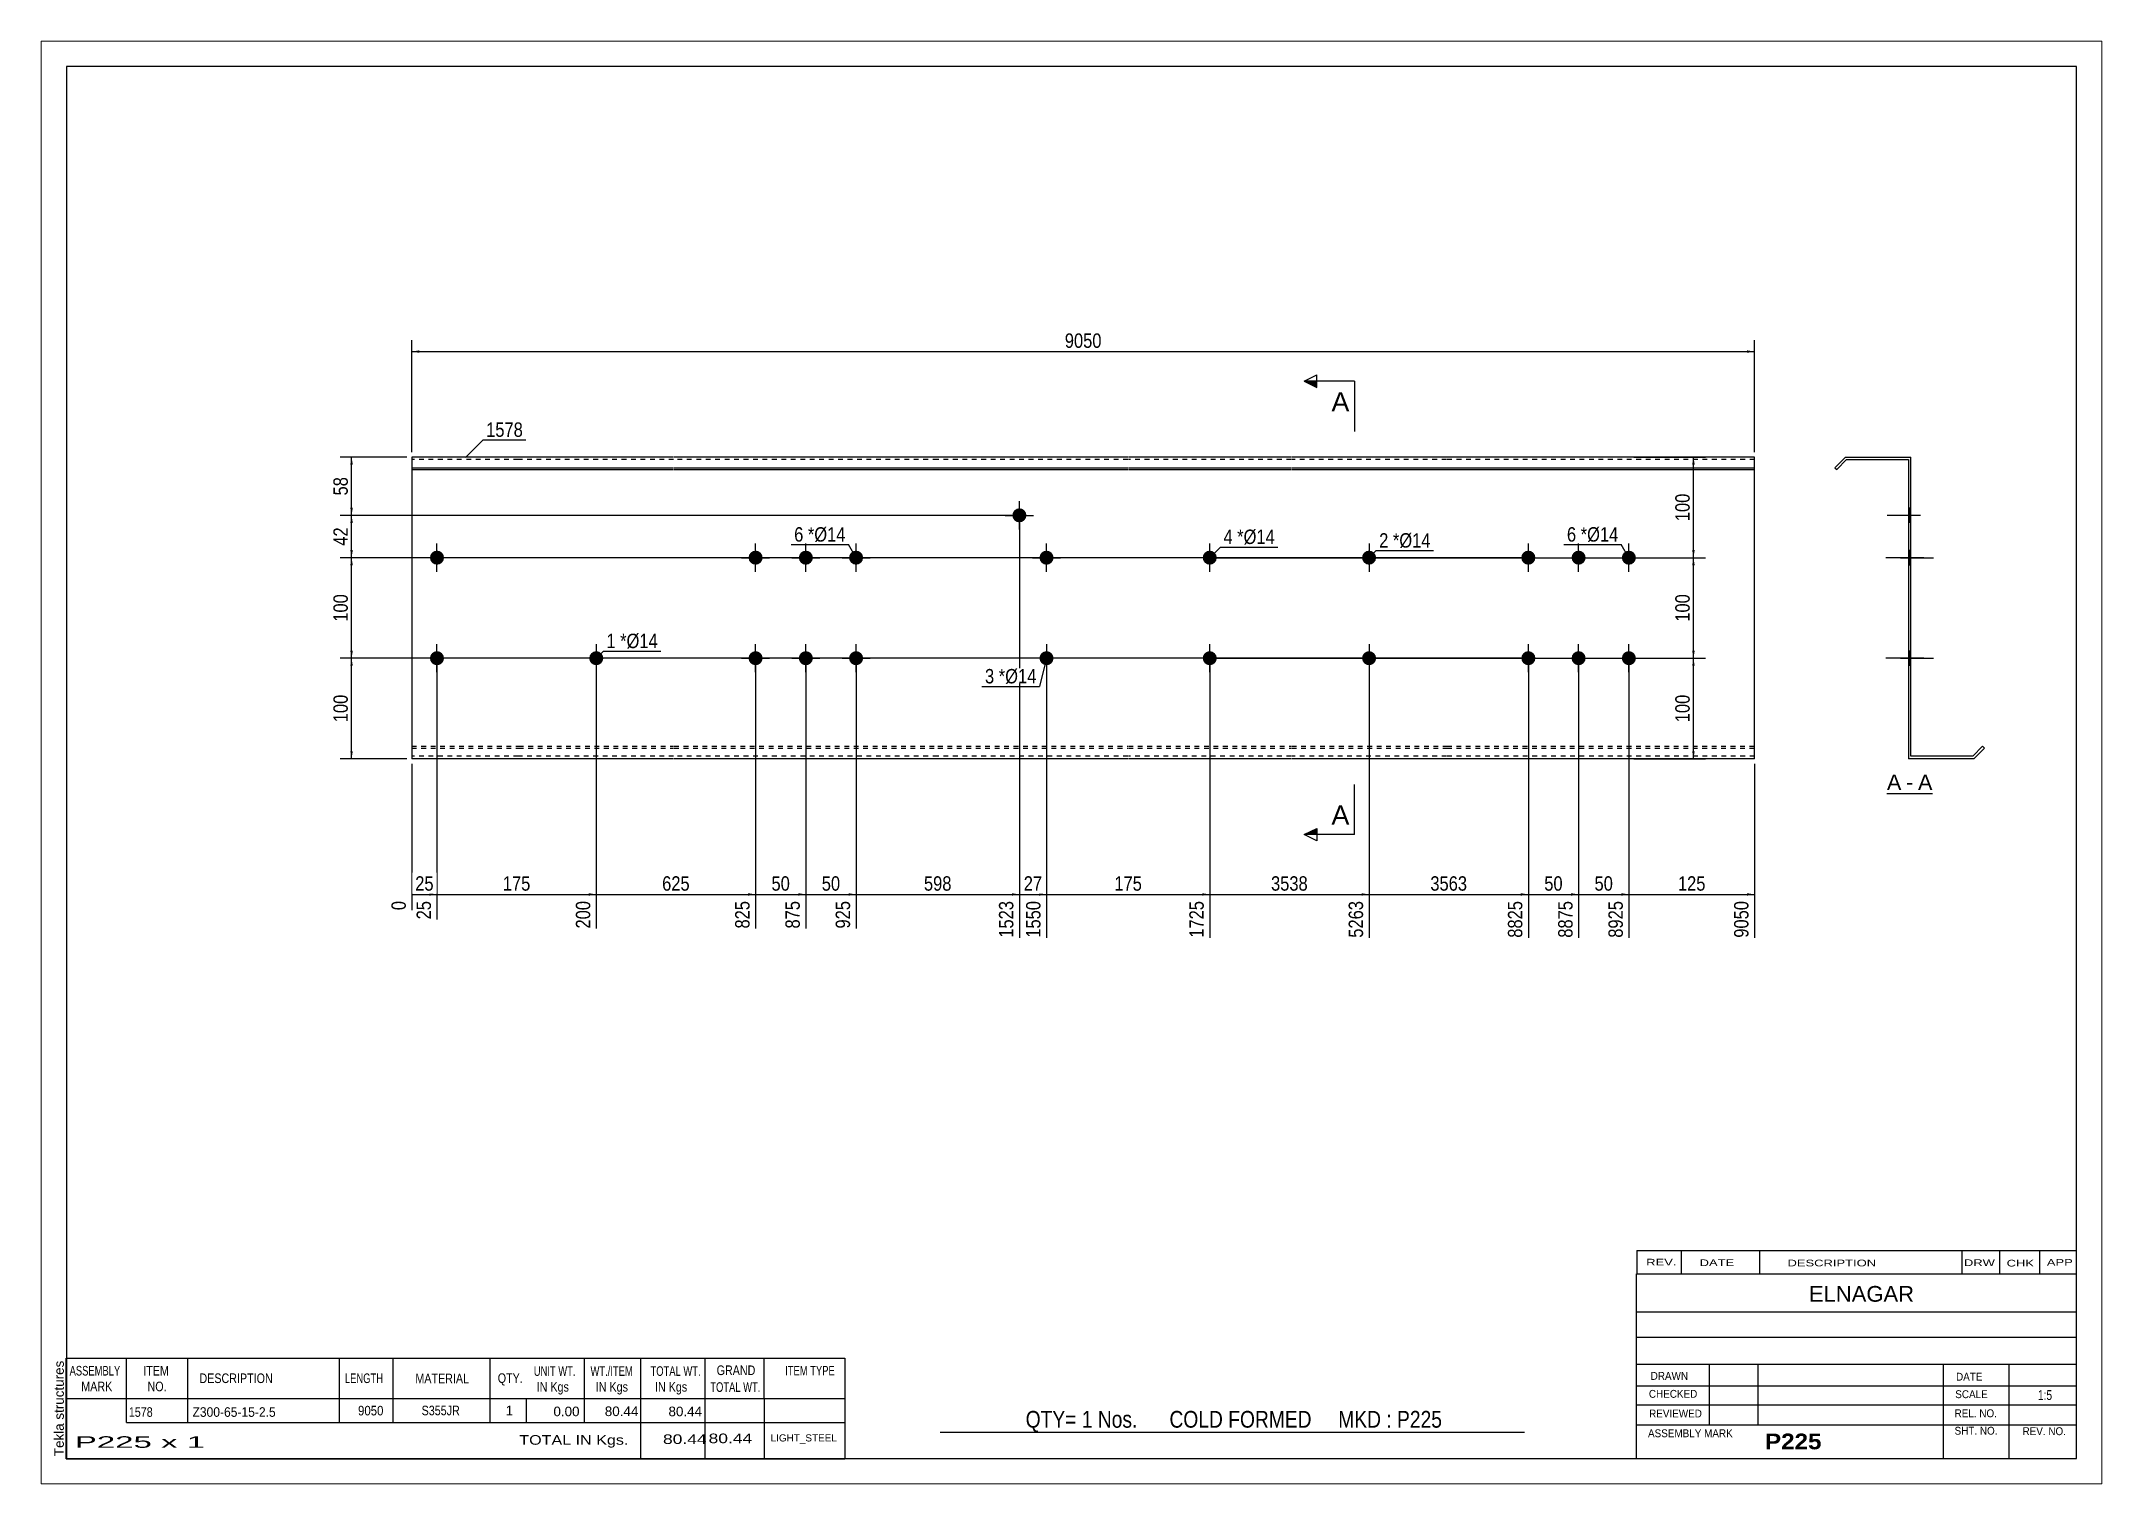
# Paper-space layout 'Layout1' of a CAD drawing. Header units: millimetres. Extents: x 0 to 410, y 0 to 287.
# The model-space entities are those that its viewports show. They can reach past a viewport. Long polylines and large blocks are cut down to what shows.
import ezdxf

# ---------------------------------------------------------------- set-up
doc = ezdxf.new("R2010")
doc.units = ezdxf.units.MM
doc.linetypes.add('DXK_LINE_DOT1', pattern=[1.8814, 0.9407, -0.9407])
doc.layers.add('Viewport layer', color=7, linetype='Continuous', plot=False)
doc.styles.add('Arial', font='ARIAL.TTF', dxfattribs={"height": 0.2})
doc.styles.add('Arial Bold', font='ARIALBD.TTF', dxfattribs={"height": 0.2})
doc.styles.add('Arial Narrow', font='ARIALN.TTF', dxfattribs={"height": 0.2})

# ---------------------------------------------------------------- blocks, each defined once
blk = doc.blocks.new('Unknown-629085720-1821')
at = {"color": 5, "linetype": 'Continuous'}
for p, q in [((331.25, 107.75), (-68.75, 107.75)), ((-68.75, 107.75), (-68.75, -169.25)), ((331.25, -169.25), (331.25, 107.75)), ((-68.75, -169.25), (331.25, -169.25))]:
    blk.add_line(p, q, dxfattribs=at)
at = {"color": 174, "linetype": 'Continuous', "style": 'Arial'}
blk.add_text('Tekla structures', height=1.9102, rotation=90, dxfattribs=at).set_placement((-69.25, -168.75))
blk = doc.blocks.new('Unknown-629085720-12 - 1233')
at = {"color": 7, "linetype": 'Continuous'}
blk.add_line((293.51, -36.95), (302.54, -36.95), dxfattribs=at)
at = {"color": 0, "linetype": 'Continuous'}
blk.add_wipeout([(296.35, -36.2), (296.35, -33), (293.51, -33), (293.51, -36.2)], dxfattribs=at)
blk.add_wipeout([(298.73, -36.2), (298.73, -33), (297.31, -33), (297.31, -36.2)], dxfattribs=at)
at = {"color": 96, "linetype": 'Continuous', "style": 'Arial'}
blk.add_text('A', height=3.06, dxfattribs=at).set_placement((293.51, -36.2))
at = {"color": 0, "linetype": 'Continuous'}
blk.add_wipeout([(302.54, -36.2), (302.54, -33), (299.69, -33), (299.69, -36.2)], dxfattribs=at)
at = {"color": 96, "linetype": 'Continuous', "style": 'Arial'}
for s, p in [('-', (297.31, -36.2)), ('A', (299.69, -36.2))]:
    blk.add_text(s, height=3.06, dxfattribs=at).set_placement(p)
blk = doc.blocks.new('Bolt-629085720-1223 - 1203')
at = {"linetype": 'Continuous'}
blk.add_hatch(color=3, dxfattribs=at).paths.add_polyline_path([(38.09, -10, -1), (35.29, -10, -1)])
at = {"color": 3, "linetype": 'Continuous'}
for p, q in [((36.69, -7.2), (36.69, -12.8)), ((39.49, -10), (33.89, -10))]:
    blk.add_line(p, q, dxfattribs=at)
blk = doc.blocks.new('Part-629085720-1218 - 1203')
at = {"color": 2, "linetype": 'Continuous'}
for p, q in [((0, 30), (0, -30)), ((21.19, 30), (0, 30)), ((52.09, 30), (21.29, 30)), ((104.58, 30), (52.19, 30)), ((142.47, 30), (104.68, 30)), ((174.96, 30), (142.57, 30)), ((205.86, 30), (175.06, 30)), ((267.15, 30), (205.96, 30)), ((267.15, 27.88), (267.15, 30)), ((0, 27.88), (21.19, 27.88)), ((0, 27.53), (21.19, 27.53)), ((21.29, 27.88), (52.09, 27.88)), ((21.29, 27.53), (52.09, 27.53)), ((52.19, 27.88), (104.58, 27.88)), ((52.19, 27.53), (104.58, 27.53)), ((104.68, 27.88), (142.47, 27.88)), ((104.68, 27.53), (142.47, 27.53)), ((142.57, 27.88), (174.96, 27.88)), ((142.57, 27.53), (174.96, 27.53)), ((175.06, 27.88), (205.86, 27.88)), ((175.06, 27.53), (205.86, 27.53)), ((205.96, 27.88), (267.15, 27.88)), ((205.96, 27.53), (267.15, 27.53)), ((267.15, -30), (267.15, 27.88)), ((21.19, -30), (0, -30)), ((52.09, -30), (21.29, -30)), ((104.58, -30), (52.19, -30)), ((142.47, -30), (104.68, -30)), ((174.96, -30), (142.57, -30)), ((205.86, -30), (175.06, -30)), ((267.15, -30), (205.96, -30))]:
    blk.add_line(p, q, dxfattribs=at)
at = {"color": 7, "linetype": 'DXK_LINE_DOT1'}
for p, q in [((21.19, 29.5), (0, 29.5)), ((52.09, 29.5), (21.29, 29.5)), ((104.58, 29.5), (52.19, 29.5)), ((142.47, 29.5), (104.68, 29.5)), ((174.96, 29.5), (142.57, 29.5)), ((205.86, 29.5), (175.06, 29.5)), ((267.15, 29.5), (205.96, 29.5)), ((0, -27.53), (21.19, -27.53)), ((0, -27.88), (21.19, -27.88)), ((21.29, -27.53), (52.09, -27.53)), ((21.29, -27.88), (52.09, -27.88)), ((52.19, -27.53), (104.58, -27.53)), ((52.19, -27.88), (104.58, -27.88)), ((104.68, -27.53), (142.47, -27.53)), ((104.68, -27.88), (142.47, -27.88)), ((142.57, -27.53), (174.96, -27.53)), ((142.57, -27.88), (174.96, -27.88)), ((175.06, -27.53), (205.86, -27.53)), ((175.06, -27.88), (205.86, -27.88)), ((205.96, -27.53), (267.15, -27.53)), ((205.96, -27.88), (267.15, -27.88)), ((21.19, -29.5), (0, -29.5)), ((52.09, -29.5), (21.29, -29.5)), ((104.58, -29.5), (52.19, -29.5)), ((142.47, -29.5), (104.68, -29.5)), ((174.96, -29.5), (142.57, -29.5)), ((205.86, -29.5), (175.06, -29.5)), ((267.15, -29.5), (205.96, -29.5))]:
    blk.add_line(p, q, dxfattribs=at)
blk = doc.blocks.new('Bolt-629085720-1219 - 1203')
at = {"linetype": 'Continuous'}
for points in [[(220.75, 10, -1), (223.55, 10, -1)], [(230.75, 10, -1), (233.55, 10, -1)], [(240.75, 10, -1), (243.55, 10, -1)], [(220.75, -10, -1), (223.55, -10, -1)], [(230.75, -10, -1), (233.55, -10, -1)], [(240.75, -10, -1), (243.55, -10, -1)]]:
    blk.add_hatch(color=3, dxfattribs=at).paths.add_polyline_path(points)
at = {"color": 3, "linetype": 'Continuous'}
for p, q in [((222.15, 7.2), (222.15, 12.8)), ((232.15, 7.2), (232.15, 12.8)), ((242.15, 7.2), (242.15, 12.8)), ((219.35, 10), (224.95, 10)), ((229.35, 10), (234.95, 10)), ((239.35, 10), (244.95, 10)), ((222.15, -12.8), (222.15, -7.2)), ((232.15, -12.8), (232.15, -7.2)), ((242.15, -12.8), (242.15, -7.2)), ((219.35, -10), (224.95, -10)), ((229.35, -10), (234.95, -10)), ((239.35, -10), (244.95, -10))]:
    blk.add_line(p, q, dxfattribs=at)
blk = doc.blocks.new('Bolt-629085720-1220 - 1203')
at = {"linetype": 'Continuous'}
for points in [[(66.99, 10, -1), (69.79, 10, -1)], [(76.99, 10, -1), (79.79, 10, -1)], [(86.99, 10, -1), (89.79, 10, -1)], [(66.99, -10, -1), (69.79, -10, -1)], [(76.99, -10, -1), (79.79, -10, -1)], [(86.99, -10, -1), (89.79, -10, -1)]]:
    blk.add_hatch(color=3, dxfattribs=at).paths.add_polyline_path(points)
at = {"color": 3, "linetype": 'Continuous'}
for p, q in [((68.39, 7.2), (68.39, 12.8)), ((78.39, 7.2), (78.39, 12.8)), ((88.39, 7.2), (88.39, 12.8)), ((65.59, 10), (71.19, 10)), ((75.59, 10), (81.19, 10)), ((85.59, 10), (91.19, 10)), ((68.39, -12.8), (68.39, -7.2)), ((78.39, -12.8), (78.39, -7.2)), ((88.39, -12.8), (88.39, -7.2)), ((65.59, -10), (71.19, -10)), ((75.59, -10), (81.19, -10)), ((85.59, -10), (91.19, -10))]:
    blk.add_line(p, q, dxfattribs=at)
blk = doc.blocks.new('Bolt-629085720-1221 - 1203')
at = {"linetype": 'Continuous'}
blk.add_hatch(color=3, dxfattribs=at).paths.add_polyline_path([(119.48, 18.42, -1), (122.28, 18.42, -1)])
at = {"color": 3, "linetype": 'Continuous'}
for p, q in [((120.88, 15.62), (120.88, 21.22)), ((118.08, 18.42), (123.68, 18.42))]:
    blk.add_line(p, q, dxfattribs=at)
blk = doc.blocks.new('Bolt-629085720-1222 - 1203')
at = {"linetype": 'Continuous'}
blk.add_hatch(color=3, dxfattribs=at).paths.add_polyline_path([(124.88, 10, -1), (127.68, 10, -1)])
at = {"color": 3, "linetype": 'Continuous'}
for p, q in [((126.28, 7.2), (126.28, 12.8)), ((123.48, 10), (129.08, 10))]:
    blk.add_line(p, q, dxfattribs=at)
blk = doc.blocks.new('Bolt-629085720-1224 - 1203')
at = {"linetype": 'Continuous'}
blk.add_hatch(color=3, dxfattribs=at).paths.add_polyline_path([(127.68, -10, -1), (124.88, -10, -1)])
at = {"color": 3, "linetype": 'Continuous'}
for p, q in [((126.28, -7.2), (126.28, -12.8)), ((129.08, -10), (123.48, -10))]:
    blk.add_line(p, q, dxfattribs=at)
blk = doc.blocks.new('Bolt-629085720-1225 - 1203')
at = {"linetype": 'Continuous'}
for points in [[(3.6, 10, -1), (6.4, 10, -1)], [(157.36, 10, -1), (160.16, 10, -1)]]:
    blk.add_hatch(color=3, dxfattribs=at).paths.add_polyline_path(points)
at = {"color": 3, "linetype": 'Continuous'}
for p, q in [((5, 7.2), (5, 12.8)), ((158.76, 7.2), (158.76, 12.8)), ((7.8, 10), (2.2, 10)), ((161.56, 10), (155.96, 10))]:
    blk.add_line(p, q, dxfattribs=at)
blk = doc.blocks.new('Bolt-629085720-1226 - 1203')
at = {"linetype": 'Continuous'}
for points in [[(3.6, -10, -1), (6.4, -10, -1)], [(157.36, -10, -1), (160.16, -10, -1)]]:
    blk.add_hatch(color=3, dxfattribs=at).paths.add_polyline_path(points)
at = {"color": 3, "linetype": 'Continuous'}
for p, q in [((5, -12.8), (5, -7.2)), ((158.76, -12.8), (158.76, -7.2)), ((7.8, -10), (2.2, -10)), ((161.56, -10), (155.96, -10))]:
    blk.add_line(p, q, dxfattribs=at)
blk = doc.blocks.new('Bolt-629085720-1227 - 1203')
at = {"linetype": 'Continuous'}
for points in [[(191.86, 10, -1), (189.06, 10, -1)], [(191.86, -10, -1), (189.06, -10, -1)]]:
    blk.add_hatch(color=3, dxfattribs=at).paths.add_polyline_path(points)
at = {"color": 3, "linetype": 'Continuous'}
for p, q in [((190.46, 12.8), (190.46, 7.2)), ((193.26, 10), (187.66, 10)), ((190.46, -7.2), (190.46, -12.8)), ((193.26, -10), (187.66, -10))]:
    blk.add_line(p, q, dxfattribs=at)
blk = doc.blocks.new('Bolt-629085720-1240 - 1233')
at = {"linetype": 'Continuous'}
blk.add_hatch(color=3, dxfattribs=at).paths.add_polyline_path([(298.27, -11.4), (298.27, -8.6), (297.77, -8.6), (297.77, -11.4)])
at = {"color": 3, "linetype": 'Continuous'}
for p, q in [((298.27, -8.6), (297.77, -8.6)), ((299.87, -10), (297.77, -10)), ((298.27, -11.4), (297.77, -11.4))]:
    blk.add_line(p, q, dxfattribs=at)
blk = doc.blocks.new('Part-629085720-1235 - 1233')
at = {"color": 2, "linetype": 'Continuous'}
for p, q in [((285.27, 30), (283.15, 27.88)), ((283.51, 27.53), (285.48, 29.5)), ((285.27, 30), (298.27, 30)), ((285.48, 29.5), (297.77, 29.5)), ((297.77, 29.5), (297.77, -30)), ((298.27, -29.5), (298.27, 30)), ((283.15, 27.88), (283.51, 27.53)), ((312.54, -27.53), (310.57, -29.5)), ((310.77, -30), (312.89, -27.88)), ((312.89, -27.88), (312.54, -27.53)), ((310.77, -30), (297.77, -30)), ((310.57, -29.5), (298.27, -29.5))]:
    blk.add_line(p, q, dxfattribs=at)
blk = doc.blocks.new('Bolt-629085720-1236 - 1233')
at = {"linetype": 'Continuous'}
for points in [[(297.77, 11.4), (297.77, 8.6), (298.27, 8.6), (298.27, 11.4)], [(297.77, 11.4), (297.77, 8.6), (298.27, 8.6), (298.27, 11.4)], [(297.77, 11.4), (297.77, 8.6), (298.27, 8.6), (298.27, 11.4)], [(297.77, -8.6), (297.77, -11.4), (298.27, -11.4), (298.27, -8.6)], [(297.77, -8.6), (297.77, -11.4), (298.27, -11.4), (298.27, -8.6)], [(297.77, -8.6), (297.77, -11.4), (298.27, -11.4), (298.27, -8.6)]]:
    blk.add_hatch(color=3, dxfattribs=at).paths.add_polyline_path(points)
at = {"color": 3, "linetype": 'Continuous'}
for p, q in [((300.87, 10), (293.27, 10)), ((300.87, 10), (293.27, 10)), ((300.87, 10), (293.27, 10)), ((298.27, 11.4), (297.77, 11.4)), ((298.27, 11.4), (297.77, 11.4)), ((298.27, 11.4), (297.77, 11.4)), ((298.27, 8.6), (297.77, 8.6)), ((298.27, 8.6), (297.77, 8.6)), ((298.27, 8.6), (297.77, 8.6)), ((300.87, -10), (293.27, -10)), ((300.87, -10), (293.27, -10)), ((300.87, -10), (293.27, -10)), ((298.27, -8.6), (297.77, -8.6)), ((298.27, -8.6), (297.77, -8.6)), ((298.27, -8.6), (297.77, -8.6)), ((298.27, -11.4), (297.77, -11.4)), ((298.27, -11.4), (297.77, -11.4)), ((298.27, -11.4), (297.77, -11.4))]:
    blk.add_line(p, q, dxfattribs=at)
blk = doc.blocks.new('Bolt-629085720-1237 - 1233')
at = {"linetype": 'Continuous'}
for points in [[(297.77, 11.4), (297.77, 8.6), (298.27, 8.6), (298.27, 11.4)], [(297.77, 11.4), (297.77, 8.6), (298.27, 8.6), (298.27, 11.4)], [(297.77, 11.4), (297.77, 8.6), (298.27, 8.6), (298.27, 11.4)], [(297.77, -8.6), (297.77, -11.4), (298.27, -11.4), (298.27, -8.6)], [(297.77, -8.6), (297.77, -11.4), (298.27, -11.4), (298.27, -8.6)], [(297.77, -8.6), (297.77, -11.4), (298.27, -11.4), (298.27, -8.6)]]:
    blk.add_hatch(color=3, dxfattribs=at).paths.add_polyline_path(points)
at = {"color": 3, "linetype": 'Continuous'}
for p, q in [((300.87, 10), (293.27, 10)), ((300.87, 10), (293.27, 10)), ((300.87, 10), (293.27, 10)), ((298.27, 11.4), (297.77, 11.4)), ((298.27, 11.4), (297.77, 11.4)), ((298.27, 11.4), (297.77, 11.4)), ((298.27, 8.6), (297.77, 8.6)), ((298.27, 8.6), (297.77, 8.6)), ((298.27, 8.6), (297.77, 8.6)), ((300.87, -10), (293.27, -10)), ((300.87, -10), (293.27, -10)), ((300.87, -10), (293.27, -10)), ((298.27, -8.6), (297.77, -8.6)), ((298.27, -8.6), (297.77, -8.6)), ((298.27, -8.6), (297.77, -8.6)), ((298.27, -11.4), (297.77, -11.4)), ((298.27, -11.4), (297.77, -11.4)), ((298.27, -11.4), (297.77, -11.4))]:
    blk.add_line(p, q, dxfattribs=at)
blk = doc.blocks.new('Bolt-629085720-1238 - 1233')
at = {"linetype": 'Continuous'}
blk.add_hatch(color=3, dxfattribs=at).paths.add_polyline_path([(297.77, 19.82), (297.77, 17.02), (298.27, 17.02), (298.27, 19.82)])
at = {"color": 3, "linetype": 'Continuous'}
for p, q in [((300.17, 18.42), (293.57, 18.42)), ((298.27, 19.82), (297.77, 19.82)), ((298.27, 17.02), (297.77, 17.02))]:
    blk.add_line(p, q, dxfattribs=at)
blk = doc.blocks.new('Bolt-629085720-1239 - 1233')
at = {"linetype": 'Continuous'}
blk.add_hatch(color=3, dxfattribs=at).paths.add_polyline_path([(297.77, 11.4), (297.77, 8.6), (298.27, 8.6), (298.27, 11.4)])
at = {"color": 3, "linetype": 'Continuous'}
for p, q in [((300.17, 10), (293.57, 10)), ((298.27, 11.4), (297.77, 11.4)), ((298.27, 8.6), (297.77, 8.6))]:
    blk.add_line(p, q, dxfattribs=at)
blk = doc.blocks.new('Bolt-629085720-1241 - 1233')
at = {"linetype": 'Continuous'}
blk.add_hatch(color=3, dxfattribs=at).paths.add_polyline_path([(298.27, -11.4), (298.27, -8.6), (297.77, -8.6), (297.77, -11.4)])
at = {"color": 3, "linetype": 'Continuous'}
for p, q in [((298.27, -8.6), (297.77, -8.6)), ((299.87, -10), (297.77, -10)), ((298.27, -11.4), (297.77, -11.4))]:
    blk.add_line(p, q, dxfattribs=at)
blk = doc.blocks.new('Bolt-629085720-1242 - 1233')
at = {"linetype": 'Continuous'}
blk.add_hatch(color=3, dxfattribs=at).paths.add_polyline_path([(297.77, 11.4), (297.77, 8.6), (298.27, 8.6), (298.27, 11.4)])
blk.add_hatch(color=3, dxfattribs=at).paths.add_polyline_path([(297.77, 11.4), (297.77, 8.6), (298.27, 8.6), (298.27, 11.4)])
at = {"color": 3, "linetype": 'Continuous'}
for p, q in [((296.17, 10), (302.77, 10)), ((296.17, 10), (302.77, 10)), ((297.77, 11.4), (298.27, 11.4)), ((297.77, 11.4), (298.27, 11.4)), ((297.77, 8.6), (298.27, 8.6)), ((297.77, 8.6), (298.27, 8.6))]:
    blk.add_line(p, q, dxfattribs=at)
blk = doc.blocks.new('Bolt-629085720-1243 - 1233')
at = {"linetype": 'Continuous'}
blk.add_hatch(color=3, dxfattribs=at).paths.add_polyline_path([(297.77, -8.6), (297.77, -11.4), (298.27, -11.4), (298.27, -8.6)])
blk.add_hatch(color=3, dxfattribs=at).paths.add_polyline_path([(297.77, -8.6), (297.77, -11.4), (298.27, -11.4), (298.27, -8.6)])
at = {"color": 3, "linetype": 'Continuous'}
for p, q in [((296.17, -10), (302.77, -10)), ((296.17, -10), (302.77, -10)), ((297.77, -8.6), (298.27, -8.6)), ((297.77, -8.6), (298.27, -8.6)), ((297.77, -11.4), (298.27, -11.4)), ((297.77, -11.4), (298.27, -11.4))]:
    blk.add_line(p, q, dxfattribs=at)
blk = doc.blocks.new('Bolt-629085720-1244 - 1233')
at = {"linetype": 'Continuous'}
for points in [[(298.27, 8.6), (298.27, 11.4), (297.77, 11.4), (297.77, 8.6)], [(298.27, -11.4), (298.27, -8.6), (297.77, -8.6), (297.77, -11.4)]]:
    blk.add_hatch(color=3, dxfattribs=at).paths.add_polyline_path(points)
at = {"color": 3, "linetype": 'Continuous'}
for p, q in [((298.27, 10), (293.77, 10)), ((298.27, 11.4), (297.77, 11.4)), ((298.27, 8.6), (297.77, 8.6)), ((298.27, -10), (293.77, -10)), ((298.27, -8.6), (297.77, -8.6)), ((298.27, -11.4), (297.77, -11.4))]:
    blk.add_line(p, q, dxfattribs=at)
blk = doc.blocks.new('StraightDimension-629085720-1336 - 1203')
at = {"linetype": 'Continuous'}
for points in [[(254.75, -11.5), (255, -10), (255.25, -11.5)], [(255.25, -28.5), (255, -30), (254.75, -28.5)]]:
    blk.add_hatch(color=7, dxfattribs=at).paths.add_polyline_path(points)
at = {"color": 7, "linetype": 'Continuous'}
for p, q in [((159.76, -10), (257.4, -10)), ((255, -30), (255, -10)), ((243.15, -30), (257.4, -30))]:
    blk.add_line(p, q, dxfattribs=at)
at = {"color": 0}
blk.add_wipeout([(254.85, -16.66), (250.65, -16.66), (250.65, -23.34), (254.85, -23.34)], dxfattribs=at)
at = {"color": 3, "style": 'Arial Narrow'}
blk.add_text('100', height=2.863, rotation=90.0002, dxfattribs=at).set_placement((254.25, -22.74))
blk = doc.blocks.new('StraightDimension-629085720-1350 - 1203')
at = {"linetype": 'Continuous'}
for points in [[(1.5, 50.75), (0, 51), (1.5, 51.25)], [(265.65, 51.25), (267.15, 51), (265.65, 50.75)]]:
    blk.add_hatch(color=7, dxfattribs=at).paths.add_polyline_path(points)
at = {"color": 7, "linetype": 'Continuous'}
for p, q in [((0, 31), (0, 53.25)), ((0, 51), (267.15, 51)), ((267.15, 31), (267.15, 53.25))]:
    blk.add_line(p, q, dxfattribs=at)
at = {"color": 0}
blk.add_wipeout([(137.83, 51.15), (137.83, 55.35), (129.32, 55.35), (129.32, 51.15)], dxfattribs=at)
at = {"color": 3, "style": 'Arial Narrow'}
blk.add_text('9050', height=2.863, dxfattribs=at).set_placement((129.92, 51.75))
blk = doc.blocks.new('StraightDimension-629085720-1263 - 1203')
at = {"linetype": 'Continuous'}
blk.add_hatch(color=7, dxfattribs=at).paths.add_polyline_path([(124.78, -56.75), (126.28, -57), (124.78, -57.25)])
at = {"color": 7, "linetype": 'Continuous'}
for p, q in [((120.88, 17.42), (120.88, -65.61)), ((126.28, -11), (126.28, -65.61)), ((120.88, -57), (126.28, -57))]:
    blk.add_line(p, q, dxfattribs=at)
at = {"color": 0}
blk.add_wipeout([(126, -56.85), (126, -52.65), (121.15, -52.65), (121.15, -56.85)], dxfattribs=at)
at = {"color": 0, "linetype": 'Continuous'}
blk.add_wipeout([(125.68, -57.7), (121.48, -57.7), (121.48, -66.21), (125.68, -66.21)], dxfattribs=at)
at = {"color": 3, "style": 'Arial Narrow'}
blk.add_text('27', height=2.863, dxfattribs=at).set_placement((121.75, -56.25))
at = {"color": 3, "linetype": 'Continuous', "style": 'Arial Narrow'}
blk.add_text('1550', height=2.863, rotation=90.0002, dxfattribs=at).set_placement((125.08, -65.61))
blk = doc.blocks.new('StraightDimension-629085720-1257 - 1203')
at = {"linetype": 'Continuous'}
blk.add_hatch(color=7, dxfattribs=at).paths.add_polyline_path([(265.65, -56.75), (267.15, -57), (265.65, -57.25)])
at = {"color": 7, "linetype": 'Continuous'}
for p, q in [((242.15, -11), (242.15, -65.61)), ((267.15, -31), (267.15, -65.61)), ((242.15, -57), (267.15, -57))]:
    blk.add_line(p, q, dxfattribs=at)
at = {"color": 0}
blk.add_wipeout([(257.99, -56.85), (257.99, -52.65), (251.31, -52.65), (251.31, -56.85)], dxfattribs=at)
at = {"color": 0, "linetype": 'Continuous'}
blk.add_wipeout([(266.55, -57.7), (262.35, -57.7), (262.35, -66.21), (266.55, -66.21)], dxfattribs=at)
at = {"color": 3, "style": 'Arial Narrow'}
blk.add_text('125', height=2.863, dxfattribs=at).set_placement((251.91, -56.25))
at = {"color": 3, "linetype": 'Continuous', "style": 'Arial Narrow'}
blk.add_text('9050', height=2.863, rotation=90.0002, dxfattribs=at).set_placement((265.95, -65.61))
blk = doc.blocks.new('StraightDimension-629085720-1258 - 1203')
at = {"linetype": 'Continuous'}
blk.add_hatch(color=7, dxfattribs=at).paths.add_polyline_path([(240.65, -56.75), (242.15, -57), (240.65, -57.25)])
at = {"color": 7, "linetype": 'Continuous'}
for p, q in [((232.15, -11), (232.15, -65.61)), ((242.15, -11), (242.15, -65.61)), ((232.15, -57), (242.15, -57))]:
    blk.add_line(p, q, dxfattribs=at)
at = {"color": 0}
blk.add_wipeout([(239.58, -56.85), (239.58, -52.65), (234.72, -52.65), (234.72, -56.85)], dxfattribs=at)
at = {"color": 0, "linetype": 'Continuous'}
blk.add_wipeout([(241.55, -57.7), (237.35, -57.7), (237.35, -66.21), (241.55, -66.21)], dxfattribs=at)
at = {"color": 3, "style": 'Arial Narrow'}
blk.add_text('50', height=2.863, dxfattribs=at).set_placement((235.32, -56.25))
at = {"color": 3, "linetype": 'Continuous', "style": 'Arial Narrow'}
blk.add_text('8925', height=2.863, rotation=90.0002, dxfattribs=at).set_placement((240.95, -65.61))
blk = doc.blocks.new('StraightDimension-629085720-1259 - 1203')
at = {"linetype": 'Continuous'}
blk.add_hatch(color=7, dxfattribs=at).paths.add_polyline_path([(230.65, -56.75), (232.15, -57), (230.65, -57.25)])
at = {"color": 7, "linetype": 'Continuous'}
for p, q in [((222.15, -11), (222.15, -65.61)), ((232.15, -11), (232.15, -65.61)), ((222.15, -57), (232.15, -57))]:
    blk.add_line(p, q, dxfattribs=at)
at = {"color": 0}
blk.add_wipeout([(229.58, -56.85), (229.58, -52.65), (224.72, -52.65), (224.72, -56.85)], dxfattribs=at)
at = {"color": 0, "linetype": 'Continuous'}
blk.add_wipeout([(231.55, -57.7), (227.35, -57.7), (227.35, -66.21), (231.55, -66.21)], dxfattribs=at)
at = {"color": 3, "style": 'Arial Narrow'}
blk.add_text('50', height=2.863, dxfattribs=at).set_placement((225.32, -56.25))
at = {"color": 3, "linetype": 'Continuous', "style": 'Arial Narrow'}
blk.add_text('8875', height=2.863, rotation=90.0002, dxfattribs=at).set_placement((230.95, -65.61))
blk = doc.blocks.new('StraightDimension-629085720-1260 - 1203')
at = {"linetype": 'Continuous'}
blk.add_hatch(color=7, dxfattribs=at).paths.add_polyline_path([(220.65, -56.75), (222.15, -57), (220.65, -57.25)])
at = {"color": 7, "linetype": 'Continuous'}
for p, q in [((190.46, -11), (190.46, -65.61)), ((222.15, -11), (222.15, -65.61)), ((190.46, -57), (222.15, -57))]:
    blk.add_line(p, q, dxfattribs=at)
at = {"color": 0}
blk.add_wipeout([(210.56, -56.85), (210.56, -52.65), (202.05, -52.65), (202.05, -56.85)], dxfattribs=at)
at = {"color": 0, "linetype": 'Continuous'}
blk.add_wipeout([(221.55, -57.7), (217.35, -57.7), (217.35, -66.21), (221.55, -66.21)], dxfattribs=at)
at = {"color": 3, "style": 'Arial Narrow'}
blk.add_text('3563', height=2.863, dxfattribs=at).set_placement((202.65, -56.25))
at = {"color": 3, "linetype": 'Continuous', "style": 'Arial Narrow'}
blk.add_text('8825', height=2.863, rotation=90.0002, dxfattribs=at).set_placement((220.95, -65.61))
blk = doc.blocks.new('StraightDimension-629085720-1318 - 1203')
at = {"linetype": 'Continuous'}
for points in [[(-12.25, 8.5), (-12, 10), (-11.75, 8.5)], [(-11.75, -8.5), (-12, -10), (-12.25, -8.5)]]:
    blk.add_hatch(color=7, dxfattribs=at).paths.add_polyline_path(points)
at = {"color": 7, "linetype": 'Continuous'}
for p, q in [((221.15, 10), (-14.25, 10)), ((-12, -10), (-12, 10)), ((221.15, -10), (-14.25, -10))]:
    blk.add_line(p, q, dxfattribs=at)
at = {"color": 0}
blk.add_wipeout([(-12.15, 3.34), (-16.35, 3.34), (-16.35, -3.34), (-12.15, -3.34)], dxfattribs=at)
at = {"color": 3, "style": 'Arial Narrow'}
blk.add_text('100', height=2.863, rotation=90.0002, dxfattribs=at).set_placement((-12.75, -2.74))
blk = doc.blocks.new('StraightDimension-629085720-1261 - 1203')
at = {"linetype": 'Continuous'}
blk.add_hatch(color=7, dxfattribs=at).paths.add_polyline_path([(188.96, -56.75), (190.46, -57), (188.96, -57.25)])
at = {"color": 7, "linetype": 'Continuous'}
for p, q in [((158.76, -11), (158.76, -65.61)), ((190.46, -11), (190.46, -65.61)), ((158.76, -57), (190.46, -57))]:
    blk.add_line(p, q, dxfattribs=at)
at = {"color": 0}
blk.add_wipeout([(178.87, -56.85), (178.87, -52.65), (170.35, -52.65), (170.35, -56.85)], dxfattribs=at)
at = {"color": 0, "linetype": 'Continuous'}
blk.add_wipeout([(189.86, -57.7), (185.66, -57.7), (185.66, -66.21), (189.86, -66.21)], dxfattribs=at)
at = {"color": 3, "style": 'Arial Narrow'}
blk.add_text('3538', height=2.863, dxfattribs=at).set_placement((170.95, -56.25))
at = {"color": 3, "linetype": 'Continuous', "style": 'Arial Narrow'}
blk.add_text('5263', height=2.863, rotation=90.0002, dxfattribs=at).set_placement((189.26, -65.61))
blk = doc.blocks.new('StraightDimension-629085720-1262 - 1203')
at = {"linetype": 'Continuous'}
blk.add_hatch(color=7, dxfattribs=at).paths.add_polyline_path([(157.26, -56.75), (158.76, -57), (157.26, -57.25)])
at = {"color": 7, "linetype": 'Continuous'}
for p, q in [((126.28, -11), (126.28, -65.61)), ((158.76, -11), (158.76, -65.61)), ((126.28, -57), (158.76, -57))]:
    blk.add_line(p, q, dxfattribs=at)
at = {"color": 0}
blk.add_wipeout([(145.86, -56.85), (145.86, -52.65), (139.18, -52.65), (139.18, -56.85)], dxfattribs=at)
at = {"color": 0, "linetype": 'Continuous'}
blk.add_wipeout([(158.16, -57.7), (153.96, -57.7), (153.96, -66.21), (158.16, -66.21)], dxfattribs=at)
at = {"color": 3, "style": 'Arial Narrow'}
blk.add_text('175', height=2.863, dxfattribs=at).set_placement((139.78, -56.25))
at = {"color": 3, "linetype": 'Continuous', "style": 'Arial Narrow'}
blk.add_text('1725', height=2.863, rotation=90.0002, dxfattribs=at).set_placement((157.56, -65.61))
blk = doc.blocks.new('StraightDimension-629085720-1264 - 1203')
at = {"linetype": 'Continuous'}
blk.add_hatch(color=7, dxfattribs=at).paths.add_polyline_path([(119.38, -56.75), (120.88, -57), (119.38, -57.25)])
at = {"color": 7, "linetype": 'Continuous'}
for p, q in [((120.88, 17.42), (120.88, -65.61)), ((88.39, -11), (88.39, -63.78)), ((88.39, -57), (120.88, -57))]:
    blk.add_line(p, q, dxfattribs=at)
at = {"color": 0}
blk.add_wipeout([(107.97, -56.85), (107.97, -52.65), (101.29, -52.65), (101.29, -56.85)], dxfattribs=at)
at = {"color": 0, "linetype": 'Continuous'}
blk.add_wipeout([(120.28, -57.7), (116.08, -57.7), (116.08, -66.21), (120.28, -66.21)], dxfattribs=at)
at = {"color": 3, "style": 'Arial Narrow'}
blk.add_text('598', height=2.863, dxfattribs=at).set_placement((101.89, -56.25))
at = {"color": 3, "linetype": 'Continuous', "style": 'Arial Narrow'}
blk.add_text('1523', height=2.863, rotation=90.0002, dxfattribs=at).set_placement((119.68, -65.61))
blk = doc.blocks.new('StraightDimension-629085720-1265 - 1203')
at = {"linetype": 'Continuous'}
blk.add_hatch(color=7, dxfattribs=at).paths.add_polyline_path([(86.89, -56.75), (88.39, -57), (86.89, -57.25)])
at = {"color": 7, "linetype": 'Continuous'}
for p, q in [((78.39, -11), (78.39, -63.78)), ((88.39, -11), (88.39, -63.78)), ((78.39, -57), (88.39, -57))]:
    blk.add_line(p, q, dxfattribs=at)
at = {"color": 0}
blk.add_wipeout([(85.82, -56.85), (85.82, -52.65), (80.96, -52.65), (80.96, -56.85)], dxfattribs=at)
at = {"color": 0, "linetype": 'Continuous'}
blk.add_wipeout([(87.79, -57.7), (83.59, -57.7), (83.59, -64.38), (87.79, -64.38)], dxfattribs=at)
at = {"color": 3, "style": 'Arial Narrow'}
blk.add_text('50', height=2.863, dxfattribs=at).set_placement((81.56, -56.25))
at = {"color": 3, "linetype": 'Continuous', "style": 'Arial Narrow'}
blk.add_text('925', height=2.863, rotation=90.0002, dxfattribs=at).set_placement((87.19, -63.78))
blk = doc.blocks.new('StraightDimension-629085720-1266 - 1203')
at = {"linetype": 'Continuous'}
blk.add_hatch(color=7, dxfattribs=at).paths.add_polyline_path([(76.89, -56.75), (78.39, -57), (76.89, -57.25)])
at = {"color": 7, "linetype": 'Continuous'}
for p, q in [((68.39, -11), (68.39, -63.78)), ((78.39, -11), (78.39, -63.78)), ((68.39, -57), (78.39, -57))]:
    blk.add_line(p, q, dxfattribs=at)
at = {"color": 0}
blk.add_wipeout([(75.82, -56.85), (75.82, -52.65), (70.96, -52.65), (70.96, -56.85)], dxfattribs=at)
at = {"color": 0, "linetype": 'Continuous'}
blk.add_wipeout([(77.79, -57.7), (73.59, -57.7), (73.59, -64.38), (77.79, -64.38)], dxfattribs=at)
at = {"color": 3, "style": 'Arial Narrow'}
blk.add_text('50', height=2.863, dxfattribs=at).set_placement((71.56, -56.25))
at = {"color": 3, "linetype": 'Continuous', "style": 'Arial Narrow'}
blk.add_text('875', height=2.863, rotation=90.0002, dxfattribs=at).set_placement((77.19, -63.78))
blk = doc.blocks.new('StraightDimension-629085720-1267 - 1203')
at = {"linetype": 'Continuous'}
blk.add_hatch(color=7, dxfattribs=at).paths.add_polyline_path([(66.89, -56.75), (68.39, -57), (66.89, -57.25)])
at = {"color": 7, "linetype": 'Continuous'}
for p, q in [((36.69, -11), (36.69, -63.78)), ((68.39, -11), (68.39, -63.78)), ((36.69, -57), (68.39, -57))]:
    blk.add_line(p, q, dxfattribs=at)
at = {"color": 0}
blk.add_wipeout([(55.88, -56.85), (55.88, -52.65), (49.2, -52.65), (49.2, -56.85)], dxfattribs=at)
at = {"color": 0, "linetype": 'Continuous'}
blk.add_wipeout([(67.79, -57.7), (63.59, -57.7), (63.59, -64.38), (67.79, -64.38)], dxfattribs=at)
at = {"color": 3, "style": 'Arial Narrow'}
blk.add_text('625', height=2.863, dxfattribs=at).set_placement((49.8, -56.25))
at = {"color": 3, "linetype": 'Continuous', "style": 'Arial Narrow'}
blk.add_text('825', height=2.863, rotation=90.0002, dxfattribs=at).set_placement((67.19, -63.78))
blk = doc.blocks.new('StraightDimension-629085720-1268 - 1203')
at = {"linetype": 'Continuous'}
blk.add_hatch(color=7, dxfattribs=at).paths.add_polyline_path([(35.19, -56.75), (36.69, -57), (35.19, -57.25)])
at = {"color": 7, "linetype": 'Continuous'}
for p, q in [((5, -11), (5, -61.96)), ((36.69, -11), (36.69, -63.78)), ((5, -57), (36.69, -57))]:
    blk.add_line(p, q, dxfattribs=at)
at = {"color": 0}
blk.add_wipeout([(24.19, -56.85), (24.19, -52.65), (17.5, -52.65), (17.5, -56.85)], dxfattribs=at)
at = {"color": 0, "linetype": 'Continuous'}
blk.add_wipeout([(36.09, -57.7), (31.89, -57.7), (31.89, -64.38), (36.09, -64.38)], dxfattribs=at)
at = {"color": 3, "style": 'Arial Narrow'}
blk.add_text('175', height=2.863, dxfattribs=at).set_placement((18.1, -56.25))
at = {"color": 3, "linetype": 'Continuous', "style": 'Arial Narrow'}
blk.add_text('200', height=2.863, rotation=90.0002, dxfattribs=at).set_placement((35.49, -63.78))
blk = doc.blocks.new('StraightDimension-629085720-1269 - 1203')
at = {"linetype": 'Continuous'}
blk.add_hatch(color=7, dxfattribs=at).paths.add_polyline_path([(3.5, -56.75), (5, -57), (3.5, -57.25)])
at = {"color": 7, "linetype": 'Continuous'}
for p, q in [((5, -11), (5, -61.96)), ((0, -31), (0, -60.13)), ((0, -57), (5, -57))]:
    blk.add_line(p, q, dxfattribs=at)
at = {"color": 0}
blk.add_wipeout([(4.93, -56.85), (4.93, -52.65), (0.07, -52.65), (0.07, -56.85)], dxfattribs=at)
at = {"color": 0, "linetype": 'Continuous'}
blk.add_wipeout([(4.4, -57.7), (0.2, -57.7), (0.2, -62.56), (4.4, -62.56)], dxfattribs=at)
blk.add_wipeout([(-0.6, -57.7), (-4.8, -57.7), (-4.8, -60.73), (-0.6, -60.73)], dxfattribs=at)
at = {"color": 3, "style": 'Arial Narrow'}
blk.add_text('25', height=2.863, dxfattribs=at).set_placement((0.67, -56.25))
at = {"color": 3, "linetype": 'Continuous', "style": 'Arial Narrow'}
for s, height, p in [('0', 2.86, (-1.2, -60.13)), ('25', 2.863, (3.8, -61.96))]:
    blk.add_text(s, height=height, rotation=90.0002, dxfattribs=at).set_placement(p)
blk = doc.blocks.new('StraightDimension-629085720-1316 - 1203')
at = {"linetype": 'Continuous'}
for points in [[(-12.25, 28.5), (-12, 30), (-11.75, 28.5)], [(-11.75, 19.92), (-12, 18.42), (-12.25, 19.92)]]:
    blk.add_hatch(color=7, dxfattribs=at).paths.add_polyline_path(points)
at = {"color": 7, "linetype": 'Continuous'}
for p, q in [((-1, 30), (-14.25, 30)), ((-12, 18.42), (-12, 30)), ((119.88, 18.42), (-14.25, 18.42))]:
    blk.add_line(p, q, dxfattribs=at)
at = {"color": 0}
blk.add_wipeout([(-12.15, 26.64), (-16.35, 26.64), (-16.35, 21.78), (-12.15, 21.78)], dxfattribs=at)
at = {"color": 3, "style": 'Arial Narrow'}
blk.add_text('58', height=2.863, rotation=90.0002, dxfattribs=at).set_placement((-12.75, 22.38))
blk = doc.blocks.new('StraightDimension-629085720-1317 - 1203')
at = {"linetype": 'Continuous'}
for points in [[(-12.25, 16.92), (-12, 18.42), (-11.75, 16.92)], [(-11.75, 11.5), (-12, 10), (-12.25, 11.5)]]:
    blk.add_hatch(color=7, dxfattribs=at).paths.add_polyline_path(points)
at = {"color": 7, "linetype": 'Continuous'}
for p, q in [((119.88, 18.42), (-14.25, 18.42)), ((-12, 10), (-12, 18.42)), ((221.15, 10), (-14.25, 10))]:
    blk.add_line(p, q, dxfattribs=at)
at = {"color": 0}
blk.add_wipeout([(-12.15, 16.64), (-16.35, 16.64), (-16.35, 11.78), (-12.15, 11.78)], dxfattribs=at)
at = {"color": 3, "style": 'Arial Narrow'}
blk.add_text('42', height=2.863, rotation=90.0002, dxfattribs=at).set_placement((-12.75, 12.38))
blk = doc.blocks.new('StraightDimension-629085720-1319 - 1203')
at = {"linetype": 'Continuous'}
for points in [[(-12.25, -11.5), (-12, -10), (-11.75, -11.5)], [(-11.75, -28.5), (-12, -30), (-12.25, -28.5)]]:
    blk.add_hatch(color=7, dxfattribs=at).paths.add_polyline_path(points)
at = {"color": 7, "linetype": 'Continuous'}
for p, q in [((221.15, -10), (-14.25, -10)), ((-12, -30), (-12, -10)), ((-1, -30), (-14.25, -30))]:
    blk.add_line(p, q, dxfattribs=at)
at = {"color": 0}
blk.add_wipeout([(-12.15, -16.66), (-16.35, -16.66), (-16.35, -23.34), (-12.15, -23.34)], dxfattribs=at)
at = {"color": 3, "style": 'Arial Narrow'}
blk.add_text('100', height=2.863, rotation=90.0002, dxfattribs=at).set_placement((-12.75, -22.74))
blk = doc.blocks.new('StraightDimension-629085720-1334 - 1203')
at = {"linetype": 'Continuous'}
for points in [[(254.75, 28.5), (255, 30), (255.25, 28.5)], [(255.25, 11.5), (255, 10), (254.75, 11.5)]]:
    blk.add_hatch(color=7, dxfattribs=at).paths.add_polyline_path(points)
at = {"color": 7, "linetype": 'Continuous'}
for p, q in [((243.15, 30), (257.4, 30)), ((255, 10), (255, 30)), ((159.76, 10), (257.4, 10))]:
    blk.add_line(p, q, dxfattribs=at)
at = {"color": 0}
blk.add_wipeout([(254.85, 23.34), (250.65, 23.34), (250.65, 16.66), (254.85, 16.66)], dxfattribs=at)
at = {"color": 3, "style": 'Arial Narrow'}
blk.add_text('100', height=2.863, rotation=90.0002, dxfattribs=at).set_placement((254.25, 17.26))
blk = doc.blocks.new('StraightDimension-629085720-1335 - 1203')
at = {"linetype": 'Continuous'}
for points in [[(254.75, 8.5), (255, 10), (255.25, 8.5)], [(255.25, -8.5), (255, -10), (254.75, -8.5)]]:
    blk.add_hatch(color=7, dxfattribs=at).paths.add_polyline_path(points)
at = {"color": 7, "linetype": 'Continuous'}
for p, q in [((159.76, 10), (257.4, 10)), ((255, -10), (255, 10)), ((159.76, -10), (257.4, -10))]:
    blk.add_line(p, q, dxfattribs=at)
at = {"color": 0}
blk.add_wipeout([(254.85, 3.34), (250.65, 3.34), (250.65, -3.34), (254.85, -3.34)], dxfattribs=at)
at = {"color": 3, "style": 'Arial Narrow'}
blk.add_text('100', height=2.863, rotation=90.0002, dxfattribs=at).set_placement((254.25, -2.74))
blk = doc.blocks.new('CBS_BOM-629085720-1847')
at = {"color": 7, "linetype": 'Continuous'}
for p, q in [((-68.78, -157.28), (-68.78, -149.28)), ((-68.78, -149.28), (86.14, -149.28)), ((-56.78, -157.28), (-56.78, -149.28)), ((-44.59, -157.28), (-44.59, -149.28)), ((-14.43, -157.28), (-14.43, -149.28)), ((-3.75, -157.28), (-3.75, -149.28)), ((15.57, -157.28), (15.57, -149.28)), ((34.37, -157.28), (34.37, -149.28)), ((45.58, -157.28), (45.58, -149.28)), ((58.37, -157.28), (58.37, -149.28)), ((70.12, -157.28), (70.12, -149.28)), ((86.14, -149.29), (86.14, -157.27)), ((-68.78, -157.28), (86.14, -157.28)), ((-68.78, -162.08), (-68.78, -157.28)), ((-56.78, -162.08), (-56.78, -157.28)), ((-44.59, -162.08), (-44.59, -157.28)), ((-14.43, -162.08), (-14.43, -157.28)), ((-3.75, -162.08), (-3.75, -157.28)), ((15.57, -162.08), (15.57, -157.28)), ((22.83, -162.08), (22.83, -157.28)), ((34.37, -162.08), (34.37, -157.28)), ((45.58, -162.08), (45.58, -157.28)), ((58.37, -162.08), (58.37, -157.28)), ((70.14, -162.08), (70.14, -157.28)), ((86.14, -157.28), (86.14, -162.08)), ((-68.78, -169.28), (-68.78, -162.1)), ((-56.78, -162.08), (86.14, -162.08)), ((45.58, -169.28), (45.58, -162.1)), ((58.37, -169.28), (58.37, -162.1)), ((70.18, -169.28), (70.18, -162.1)), ((86.14, -162.08), (86.14, -169.28)), ((-68.78, -169.28), (86.14, -169.28))]:
    blk.add_line(p, q, dxfattribs=at)
at = {"color": 3, "linetype": 'Continuous', "style": 'Arial'}
for s, height, width, p in [('ASSEMBLY', 1.91, 0.7, (-68.1, -152.71)), ('ITEM', 1.91, 0.8, (-53.45, -152.71)), ('UNIT WT.', 1.91, 0.7, (24.26, -152.78)), ('WT./ITEM', 1.91, 0.7, (35.55, -152.78)), ('TOTAL WT.', 1.91, 0.7, (47.49, -152.78)), ('GRAND', 1.91, 0.8, (60.64, -152.62)), ('ITEM TYPE', 1.91, 0.7, (74.28, -152.7)), ('MARK', 1.91, 0.8, (-65.78, -155.84)), ('NO.', 1.91, 0.8, (-52.6, -155.84)), ('DESCRIPTION', 1.9102, 0.8, (-42.27, -154.21)), ('LENGTH', 1.91, 0.7, (-13.32, -154.21)), ('MATERIAL', 1.91, 0.8, (0.7, -154.26)), ('QTY.', 1.91, 0.8, (17.09, -154.18)), ('IN Kgs', 1.91, 0.8, (24.84, -155.92)), ('IN Kgs', 1.91, 0.8, (36.59, -155.92)), ('IN Kgs', 1.91, 0.8, (48.38, -155.92)), ('TOTAL WT.', 1.91, 0.7, (59.38, -155.96))]:
    blk.add_text(s, height=height, dxfattribs=dict(at, width=width)).set_placement(p)
at = {"color": 7, "linetype": 'Continuous', "style": 'Arial'}
for s, height, width, p in [('1578', 1.91, 0.8, (-56.32, -160.93)), ('Z300-65-15-2.5', 1.9102, 0.9, (-43.65, -160.93)), ('9050', 1.91, 0.85, (-10.71, -160.65)), ('S355JR', 1.91, 0.8, (1.94, -160.62))]:
    blk.add_text(s, height=height, dxfattribs=dict(at, width=width)).set_placement(p)
for s, p in [('1', (18.66, -160.62)), ('0.00', (28.17, -160.81)), ('80.44', (38.39, -160.78)), ('80.44', (51.06, -160.81))]:
    blk.add_text(s, height=1.91, dxfattribs=at).set_placement(p)
at = {"color": 6, "linetype": 'Continuous', "style": 'Arial'}
for s, height, width, p in [('P225 x 1', 2.292, 2.05, (-67.06, -167.09)), ('TOTAL IN Kgs.', 1.9102, 1.2, (21.38, -166.48)), ('80.44', 1.91, 1.3, (49.97, -166.33)), ('80.44', 1.91, 1.3, (59.04, -166.17))]:
    blk.add_text(s, height=height, dxfattribs=dict(at, width=width)).set_placement(p)
blk.add_text('LIGHT_STEEL', height=1.4135, dxfattribs=at).set_placement((71.39, -165.83))
blk = doc.blocks.new('CBS_CALLOFF-629085720-1848')
at = {"color": 7, "linetype": 'Continuous'}
blk.add_line((105.13, -163.98), (221.36, -164), dxfattribs=at)
at = {"color": 3, "linetype": 'Continuous', "style": 'Arial Narrow'}
blk.add_text('QTY= 1 Nos.      COLD FORMED     MKD : P225', height=3.3405, dxfattribs=at).set_placement((122.13, -163.09))
blk = doc.blocks.new('CBS_NAME_BLOG-629085720-1849')
at = {"color": 7, "linetype": 'Continuous'}
for p, q in [((243.66, -132.5), (331.18, -132.5)), ((243.66, -169.21), (243.66, -132.5)), ((243.66, -140.04), (331.18, -140.04)), ((243.73, -145.09), (331.25, -145.09)), ((243.66, -150.46), (331.18, -150.46)), ((258.18, -162.57), (258.18, -150.47)), ((267.87, -162.54), (267.87, -150.47)), ((304.78, -169.21), (304.78, -150.48)), ((317.83, -169.21), (317.83, -150.47)), ((243.67, -154.76), (331.25, -154.74)), ((243.66, -158.51), (331.18, -158.51)), ((243.66, -162.55), (331.18, -162.55)), ((243.66, -169.25), (331.25, -169.25))]:
    blk.add_line(p, q, dxfattribs=at)
at = {"color": 3, "linetype": 'Continuous', "style": 'Arial'}
blk.add_text('ELNAGAR', height=3.133, dxfattribs=at).set_placement((277.98, -138.03))
at = {"color": 3, "linetype": 'Continuous'}
for s, height, style, width, p in [('CHECKED', 1.566, 'Arial', 0.9, (246.14, -157.14)), ('DRAWN', 1.566, 'Arial', 0.9, (246.49, -153.57)), ('SCALE', 1.566, 'Arial', 0.9, (307.1, -157.21)), ('DATE', 1.566, 'Arial', 0.9, (307.25, -153.73)), ('1:5', 1.957, 'Arial Narrow', 0.9, (323.55, -157.57)), ('REVIEWED', 1.566, 'Arial', 0.9, (246.18, -161.06)), ('REL. NO.', 1.566, 'Arial', 0.9, (306.96, -161.01)), ('ASSEMBLY MARK', 1.5663, 'Arial', 0.9, (245.96, -164.99)), ('SHT. NO.', 1.566, 'Arial', 0.9, (306.96, -164.48)), ('REV. NO.', 1.566, 'Arial', 0.9, (320.48, -164.57)), ('P225', 3.131, 'Arial Bold', 1.1, (269.24, -167.39))]:
    blk.add_text(s, height=height, dxfattribs=dict(at, style=style, width=width)).set_placement(p)
blk = doc.blocks.new('CBS_REVISION-629085720-1850')
at = {"color": 7, "linetype": 'Continuous'}
for p, q in [((243.74, -127.87), (331.24, -127.87)), ((243.74, -127.87), (243.74, -132.5)), ((252.54, -127.87), (252.54, -132.5)), ((268.13, -127.87), (268.13, -132.44)), ((308.39, -127.87), (308.39, -132.5)), ((315.93, -127.87), (315.93, -132.5)), ((323.88, -127.87), (323.88, -132.5)), ((243.74, -132.5), (331.24, -132.5))]:
    blk.add_line(p, q, dxfattribs=at)
at = {"color": 7, "style": 'Arial Narrow', "width": 1.7}
for s, height, p in [('REV.', 1.326, (245.6, -130.82)), ('DATE', 1.326, (256.23, -130.94)), ('DESCRIPTION', 1.3257, (273.71, -130.99)), ('DRW', 1.326, (308.82, -130.93)), ('CHK', 1.326, (317.31, -131.02)), ('APP', 1.326, (325.31, -130.87))]:
    blk.add_text(s, height=height, dxfattribs=at).set_placement(p)
blk = doc.blocks.new('Mark-629085720-1353 - 1203')
at = {"color": 0}
blk.add_wipeout([(22.09, 34.04), (22.09, 37.04), (14.78, 37.04), (14.78, 34.04)], dxfattribs=at)
blk.add_wipeout([(22.09, 34.04), (22.09, 37.04), (14.78, 37.04), (14.78, 34.04)], dxfattribs=at)
at = {"color": 7, "linetype": 'Continuous'}
for p, q in [((10.65, 29.9), (14.18, 33.44)), ((14.18, 33.44), (22.69, 33.44))]:
    blk.add_line(p, q, dxfattribs=at)
at = {"color": 3, "style": 'Arial Narrow'}
blk.add_text('1578', height=2.863, dxfattribs=at).set_placement((14.78, 34.04))
blk = doc.blocks.new('MarkSet-629085720-1365 - 1203')
at = {"color": 0}
blk.add_wipeout([(115.87, -15.01), (115.87, -12.01), (114.04, -12.01), (114.04, -15.01)], dxfattribs=at)
blk.add_wipeout([(115.87, -15.01), (115.87, -12.01), (114.04, -12.01), (114.04, -15.01)], dxfattribs=at)
blk.add_wipeout([(118.05, -15.01), (118.05, -12.01), (116.77, -12.01), (116.77, -15.01)], dxfattribs=at)
blk.add_wipeout([(118.05, -15.01), (118.05, -12.01), (116.77, -12.01), (116.77, -15.01)], dxfattribs=at)
at = {"color": 3, "style": 'Arial Narrow'}
blk.add_text('3', height=2.86, dxfattribs=at).set_placement((114.04, -15.01))
at = {"color": 0}
blk.add_wipeout([(124.26, -15.01), (124.26, -12.01), (118.05, -12.01), (118.05, -15.01)], dxfattribs=at)
blk.add_wipeout([(124.26, -15.01), (124.26, -12.01), (118.05, -12.01), (118.05, -15.01)], dxfattribs=at)
at = {"color": 7, "linetype": 'Continuous'}
for p in [(126.28, -10), (113.44, -15.61)]:
    blk.add_line(p, (124.86, -15.61), dxfattribs=at)
at = {"color": 3, "style": 'Arial Narrow'}
for s, height, p in [('*', 2.86, (116.77, -15.01)), ('Ø14', 2.863, (118.05, -15.01))]:
    blk.add_text(s, height=height, dxfattribs=at).set_placement(p)
blk = doc.blocks.new('SectionMark-629085720-1255 - 1203')
at = {"linetype": 'Continuous'}
for points in [[(180.04, 45.1), (180.04, 43.85), (177.54, 45.1)], [(180.04, -43.85), (180.04, -45.1), (177.54, -45.1)]]:
    blk.add_hatch(color=30, dxfattribs=at).paths.add_polyline_path(points)
at = {"color": 30, "linetype": 'Continuous'}
for p, q in [((177.54, 45.1), (180.04, 46.35)), ((177.54, 45.1), (180.04, 43.85)), ((180.04, 43.85), (180.04, 46.35)), ((177.54, -45.1), (180.04, -43.85)), ((180.04, -43.85), (180.04, -46.35)), ((180.04, -46.35), (177.54, -45.1))]:
    blk.add_line(p, q, dxfattribs=at)
at = {"color": 0, "linetype": 'Continuous'}
for points in [[(186.54, 39.1), (186.54, 43.1), (182.98, 43.1), (182.98, 39.1)], [(186.54, -43.1), (186.54, -39.1), (182.98, -39.1), (182.98, -43.1)]]:
    blk.add_wipeout(points, dxfattribs=at)
at = {"color": 30, "linetype": 'Continuous'}
for p, q in [((187.54, 45.1), (177.54, 45.1)), ((187.54, 45.1), (187.54, 35.1)), ((187.54, -45.1), (187.54, -35.1)), ((187.54, -45.1), (177.54, -45.1))]:
    blk.add_line(p, q, dxfattribs=at)
at = {"color": 96, "linetype": 'Continuous', "style": 'Arial'}
for p in [(182.98, 39.1), (182.98, -43.1)]:
    blk.add_text('A', height=3.82, dxfattribs=at).set_placement(p)
blk = doc.blocks.new('MarkSet-629085720-1371 - 1203')
at = {"color": 0}
blk.add_wipeout([(163.31, 12.72), (163.31, 15.72), (161.49, 15.72), (161.49, 12.72)], dxfattribs=at)
blk.add_wipeout([(163.31, 12.72), (163.31, 15.72), (161.49, 15.72), (161.49, 12.72)], dxfattribs=at)
at = {"color": 7, "linetype": 'Continuous'}
blk.add_line((158.76, 10), (160.89, 12.12), dxfattribs=at)
at = {"color": 0}
blk.add_wipeout([(165.49, 12.72), (165.49, 15.72), (164.21, 15.72), (164.21, 12.72)], dxfattribs=at)
blk.add_wipeout([(165.49, 12.72), (165.49, 15.72), (164.21, 15.72), (164.21, 12.72)], dxfattribs=at)
at = {"color": 3, "style": 'Arial Narrow'}
blk.add_text('4', height=2.86, dxfattribs=at).set_placement((161.49, 12.72))
at = {"color": 0}
blk.add_wipeout([(171.7, 12.72), (171.7, 15.72), (165.49, 15.72), (165.49, 12.72)], dxfattribs=at)
blk.add_wipeout([(171.7, 12.72), (171.7, 15.72), (165.49, 15.72), (165.49, 12.72)], dxfattribs=at)
at = {"color": 7, "linetype": 'Continuous'}
blk.add_line((160.89, 12.12), (172.3, 12.12), dxfattribs=at)
at = {"color": 3, "style": 'Arial Narrow'}
for s, height, p in [('*', 2.86, (164.21, 12.72)), ('Ø14', 2.863, (165.49, 12.72))]:
    blk.add_text(s, height=height, dxfattribs=at).set_placement(p)
blk = doc.blocks.new('Mark-629085720-1374 - 1203')
at = {"color": 0}
blk.add_wipeout([(231.66, 13.2), (231.66, 16.2), (229.83, 16.2), (229.83, 13.2)], dxfattribs=at)
blk.add_wipeout([(231.66, 13.2), (231.66, 16.2), (229.83, 16.2), (229.83, 13.2)], dxfattribs=at)
blk.add_wipeout([(233.84, 13.2), (233.84, 16.2), (232.56, 16.2), (232.56, 13.2)], dxfattribs=at)
blk.add_wipeout([(233.84, 13.2), (233.84, 16.2), (232.56, 16.2), (232.56, 13.2)], dxfattribs=at)
at = {"color": 3, "style": 'Arial Narrow'}
blk.add_text('6', height=2.86, dxfattribs=at).set_placement((229.83, 13.2))
at = {"color": 0}
blk.add_wipeout([(240.05, 13.2), (240.05, 16.2), (233.84, 16.2), (233.84, 13.2)], dxfattribs=at)
blk.add_wipeout([(240.05, 13.2), (240.05, 16.2), (233.84, 16.2), (233.84, 13.2)], dxfattribs=at)
at = {"color": 7, "linetype": 'Continuous'}
for p in [(229.23, 12.6), (242.15, 10)]:
    blk.add_line(p, (240.65, 12.6), dxfattribs=at)
at = {"color": 3, "style": 'Arial Narrow'}
for s, height, p in [('*', 2.86, (232.56, 13.2)), ('Ø14', 2.863, (233.84, 13.2))]:
    blk.add_text(s, height=height, dxfattribs=at).set_placement(p)
blk = doc.blocks.new('Mark-629085720-1375 - 1203')
at = {"color": 0}
blk.add_wipeout([(77.9, 13.2), (77.9, 16.2), (76.07, 16.2), (76.07, 13.2)], dxfattribs=at)
blk.add_wipeout([(77.9, 13.2), (77.9, 16.2), (76.07, 16.2), (76.07, 13.2)], dxfattribs=at)
blk.add_wipeout([(80.07, 13.2), (80.07, 16.2), (78.8, 16.2), (78.8, 13.2)], dxfattribs=at)
blk.add_wipeout([(80.07, 13.2), (80.07, 16.2), (78.8, 16.2), (78.8, 13.2)], dxfattribs=at)
at = {"color": 3, "style": 'Arial Narrow'}
blk.add_text('6', height=2.86, dxfattribs=at).set_placement((76.07, 13.2))
at = {"color": 0}
blk.add_wipeout([(86.29, 13.2), (86.29, 16.2), (80.07, 16.2), (80.07, 13.2)], dxfattribs=at)
blk.add_wipeout([(86.29, 13.2), (86.29, 16.2), (80.07, 16.2), (80.07, 13.2)], dxfattribs=at)
at = {"color": 7, "linetype": 'Continuous'}
for p in [(75.47, 12.6), (88.39, 10)]:
    blk.add_line(p, (86.89, 12.6), dxfattribs=at)
at = {"color": 3, "style": 'Arial Narrow'}
for s, height, p in [('*', 2.86, (78.8, 13.2)), ('Ø14', 2.863, (80.07, 13.2))]:
    blk.add_text(s, height=height, dxfattribs=at).set_placement(p)
blk = doc.blocks.new('Mark-629085720-1376 - 1203')
at = {"color": 0}
blk.add_wipeout([(40.54, -7.99), (40.54, -4.99), (38.71, -4.99), (38.71, -7.99)], dxfattribs=at)
blk.add_wipeout([(40.54, -7.99), (40.54, -4.99), (38.71, -4.99), (38.71, -7.99)], dxfattribs=at)
at = {"color": 7, "linetype": 'Continuous'}
blk.add_line((36.69, -10), (38.11, -8.59), dxfattribs=at)
at = {"color": 0}
blk.add_wipeout([(42.71, -7.99), (42.71, -4.99), (41.44, -4.99), (41.44, -7.99)], dxfattribs=at)
blk.add_wipeout([(42.71, -7.99), (42.71, -4.99), (41.44, -4.99), (41.44, -7.99)], dxfattribs=at)
at = {"color": 3, "style": 'Arial Narrow'}
blk.add_text('1', height=2.86, dxfattribs=at).set_placement((38.71, -7.99))
at = {"color": 0}
blk.add_wipeout([(48.93, -7.99), (48.93, -4.99), (42.71, -4.99), (42.71, -7.99)], dxfattribs=at)
blk.add_wipeout([(48.93, -7.99), (48.93, -4.99), (42.71, -4.99), (42.71, -7.99)], dxfattribs=at)
at = {"color": 7, "linetype": 'Continuous'}
blk.add_line((38.11, -8.59), (49.53, -8.59), dxfattribs=at)
at = {"color": 3, "style": 'Arial Narrow'}
for s, height, p in [('*', 2.86, (41.44, -7.99)), ('Ø14', 2.863, (42.71, -7.99))]:
    blk.add_text(s, height=height, dxfattribs=at).set_placement(p)
blk = doc.blocks.new('Mark-629085720-1377 - 1203')
at = {"color": 0}
blk.add_wipeout([(194.3, 12.01), (194.3, 15.01), (192.47, 15.01), (192.47, 12.01)], dxfattribs=at)
blk.add_wipeout([(194.3, 12.01), (194.3, 15.01), (192.47, 15.01), (192.47, 12.01)], dxfattribs=at)
at = {"color": 7, "linetype": 'Continuous'}
blk.add_line((190.46, 10), (191.87, 11.41), dxfattribs=at)
at = {"color": 0}
blk.add_wipeout([(196.48, 12.01), (196.48, 15.01), (195.2, 15.01), (195.2, 12.01)], dxfattribs=at)
blk.add_wipeout([(196.48, 12.01), (196.48, 15.01), (195.2, 15.01), (195.2, 12.01)], dxfattribs=at)
at = {"color": 3, "style": 'Arial Narrow'}
blk.add_text('2', height=2.86, dxfattribs=at).set_placement((192.47, 12.01))
at = {"color": 0}
blk.add_wipeout([(202.69, 12.01), (202.69, 15.01), (196.48, 15.01), (196.48, 12.01)], dxfattribs=at)
blk.add_wipeout([(202.69, 12.01), (202.69, 15.01), (196.48, 15.01), (196.48, 12.01)], dxfattribs=at)
at = {"color": 7, "linetype": 'Continuous'}
blk.add_line((191.87, 11.41), (203.29, 11.41), dxfattribs=at)
at = {"color": 3, "style": 'Arial Narrow'}
for s, height, p in [('*', 2.86, (195.2, 12.01)), ('Ø14', 2.863, (196.48, 12.01))]:
    blk.add_text(s, height=height, dxfattribs=at).set_placement(p)

msp = doc.modelspace()

# ---------------------------------------------------------------- block references
for name in ['Unknown-629085720-1821', 'Part-629085720-1218 - 1203', 'Part-629085720-1235 - 1233', 'Bolt-629085720-1221 - 1203', 'Bolt-629085720-1238 - 1233', 'Bolt-629085720-1225 - 1203', 'Bolt-629085720-1220 - 1203', 'Bolt-629085720-1222 - 1203', 'Bolt-629085720-1227 - 1203', 'Bolt-629085720-1219 - 1203', 'Bolt-629085720-1236 - 1233', 'Bolt-629085720-1237 - 1233', 'Bolt-629085720-1239 - 1233', 'Bolt-629085720-1244 - 1233', 'Bolt-629085720-1242 - 1233', 'Bolt-629085720-1226 - 1203', 'Bolt-629085720-1223 - 1203', 'Bolt-629085720-1224 - 1203', 'Bolt-629085720-1243 - 1233', 'Bolt-629085720-1240 - 1233', 'Bolt-629085720-1241 - 1233', 'CBS_REVISION-629085720-1850', 'CBS_NAME_BLOG-629085720-1849', 'CBS_BOM-629085720-1847', 'CBS_CALLOFF-629085720-1848']:
    msp.add_blockref(name, (0, 0))

# ---------------------------------------------------------------- next in the draw order: block references
for name in ['StraightDimension-629085720-1350 - 1203', 'StraightDimension-629085720-1263 - 1203', 'StraightDimension-629085720-1336 - 1203', 'Unknown-629085720-12 - 1233']:
    msp.add_blockref(name, (0, 0))

# ---------------------------------------------------------------- next in the draw order: block references
msp.add_blockref('StraightDimension-629085720-1257 - 1203', (0, 0))

# ---------------------------------------------------------------- next in the draw order: block references
msp.add_blockref('StraightDimension-629085720-1258 - 1203', (0, 0))

# ---------------------------------------------------------------- next in the draw order: block references
msp.add_blockref('StraightDimension-629085720-1259 - 1203', (0, 0))

# ---------------------------------------------------------------- next in the draw order: block references
msp.add_blockref('StraightDimension-629085720-1260 - 1203', (0, 0))

# ---------------------------------------------------------------- next in the draw order: block references
msp.add_blockref('StraightDimension-629085720-1318 - 1203', (0, 0))

# ---------------------------------------------------------------- next in the draw order: block references
for name in ['StraightDimension-629085720-1264 - 1203', 'StraightDimension-629085720-1261 - 1203']:
    msp.add_blockref(name, (0, 0))

# ---------------------------------------------------------------- next in the draw order: block references
for name in ['StraightDimension-629085720-1316 - 1203', 'StraightDimension-629085720-1265 - 1203', 'StraightDimension-629085720-1262 - 1203']:
    msp.add_blockref(name, (0, 0))

# ---------------------------------------------------------------- next in the draw order: block references
for name in ['Mark-629085720-1353 - 1203', 'StraightDimension-629085720-1317 - 1203', 'StraightDimension-629085720-1266 - 1203']:
    msp.add_blockref(name, (0, 0))

# ---------------------------------------------------------------- next in the draw order: block references
for name in ['StraightDimension-629085720-1334 - 1203', 'Mark-629085720-1375 - 1203', 'StraightDimension-629085720-1267 - 1203']:
    msp.add_blockref(name, (0, 0))

# ---------------------------------------------------------------- next in the draw order: block references
msp.add_blockref('StraightDimension-629085720-1268 - 1203', (0, 0))

# ---------------------------------------------------------------- next in the draw order: block references
msp.add_blockref('StraightDimension-629085720-1269 - 1203', (0, 0))

# ---------------------------------------------------------------- next in the draw order: block references
msp.add_blockref('StraightDimension-629085720-1319 - 1203', (0, 0))

# ---------------------------------------------------------------- next in the draw order: block references
for name in ['StraightDimension-629085720-1335 - 1203', 'Mark-629085720-1376 - 1203', 'MarkSet-629085720-1365 - 1203']:
    msp.add_blockref(name, (0, 0))

# ---------------------------------------------------------------- next in the draw order: block references
for name in ['SectionMark-629085720-1255 - 1203', 'MarkSet-629085720-1371 - 1203', 'Mark-629085720-1377 - 1203', 'Mark-629085720-1374 - 1203']:
    msp.add_blockref(name, (0, 0))

psp = doc.layouts.get("Layout1")

# ---------------------------------------------------------------- viewports
at = {"layer": 'Viewport layer', "view_target_point": (131.25, -30.75)}
psp.add_viewport(center=(205, 143.5), size=(410, 287), view_center_point=(0, 0), view_height=287, dxfattribs=at)

doc.saveas('drawing.dxf')
